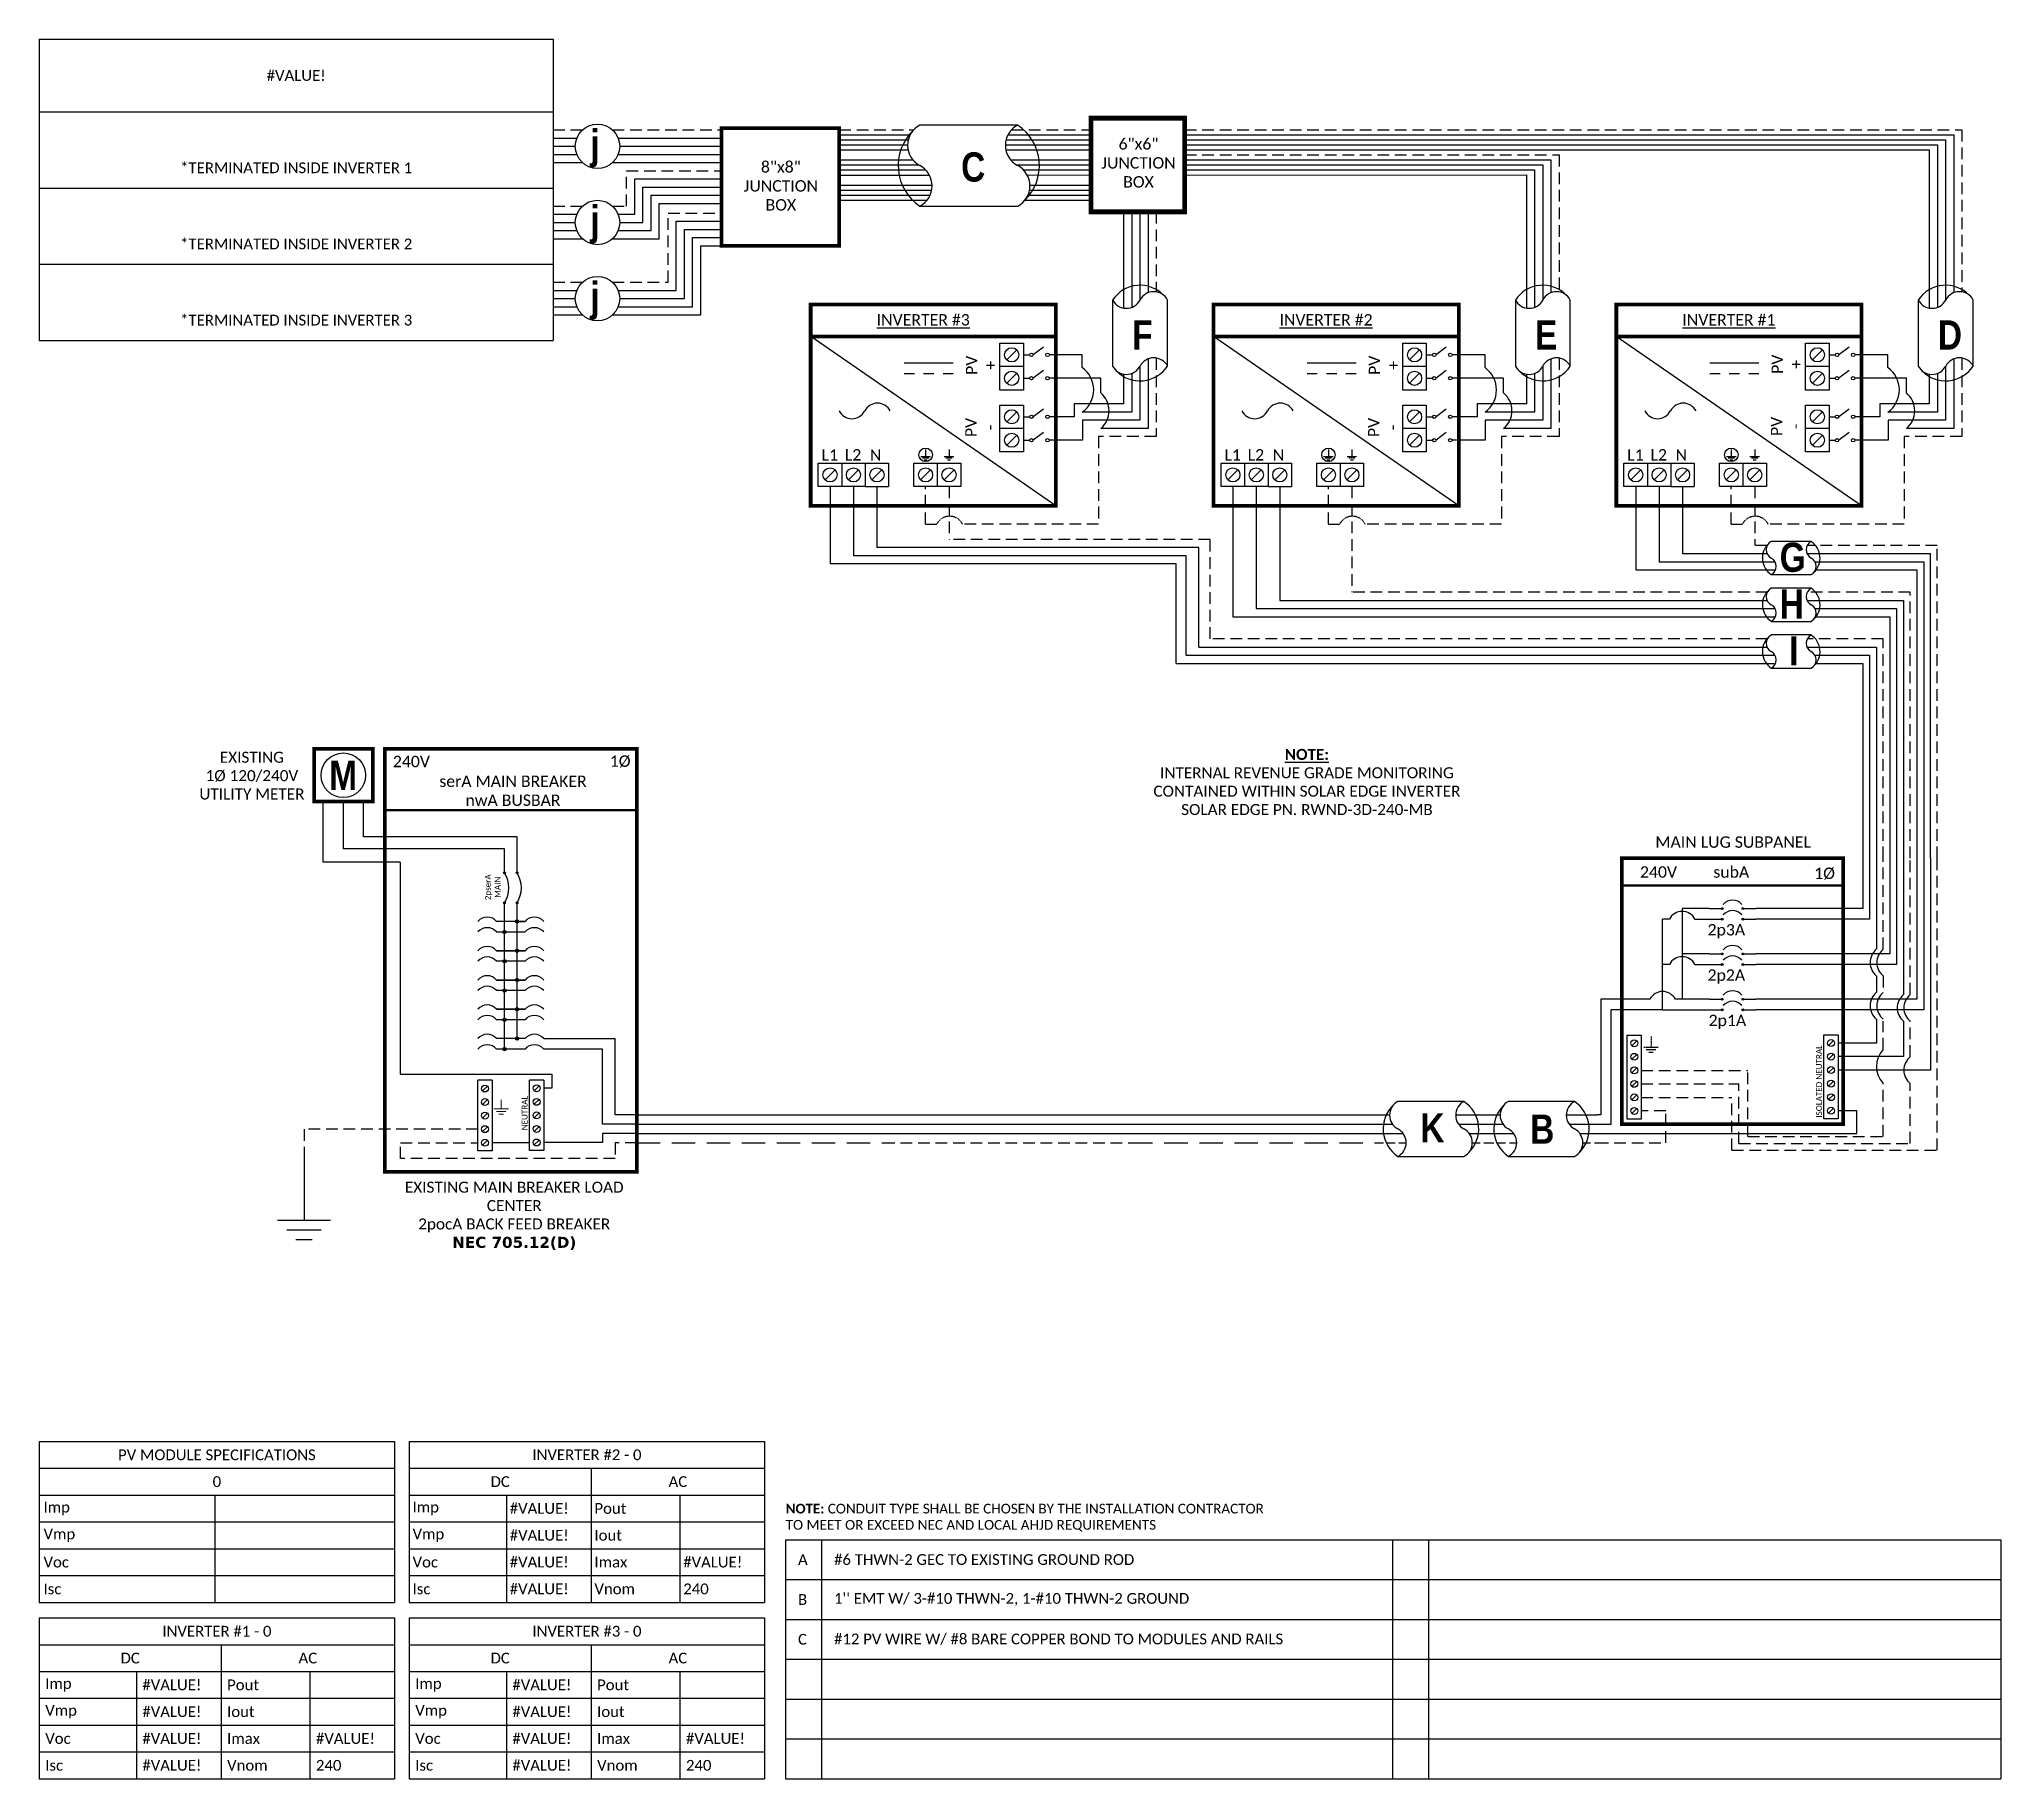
# Model space of a CAD drawing. Header units: feet. Extents: x 9792 to 10423, y 20861 to 21420.
import ezdxf

# ---------------------------------------------------------------- set-up
doc = ezdxf.new("R2010")
doc.units = ezdxf.units.FT
doc.header["$MEASUREMENT"] = 0
doc.linetypes.add('DASHED', pattern=[0.75, 0.5, -0.25])
doc.linetypes.add('HIDDEN', pattern=[0.375, 0.25, -0.125])
for name, color, linetype in [('ONE LINE BLOCKS', 7, 'Continuous'), ('TABLES', 7, 'Continuous'), ('TEXT', 7, 'Continuous'), ('Z - TITLEBLOCK TXT', 7, 'Continuous')]:
    doc.layers.add(name, color=color, linetype=linetype)
doc.styles.add('ONE LINE TXT', font='techb___.ttf')
doc.styles.get("Standard").update_dxf_attribs({"font": 'calibri.ttf'})

msp = doc.modelspace()

# ---------------------------------------------------------------- texts
at = {"color": 1, "linetype": 'Continuous'}
for s, p in [('%%UINVERTER #3', (10061.38, 21328.1)), ('%%UINVERTER #2', (10190.81, 21328.1)), ('%%UINVERTER #1', (10320.24, 21328.1))]:
    msp.add_text(s, height=3.6576, dxfattribs=at).set_placement(p)
at = {"color": 1, "linetype": 'Continuous', "char_height": 9.3833, "attachment_point": 1, "style": 'ONE LINE TXT'}
for s, insert in [('{\\W1;\\C256;j}', (9969.37, 21391.07)), ('{\\W1;\\C256;C}', (10088.51, 21383.72)), ('{\\W1;\\C256;j}', (9969.37, 21366.6)), ('{\\W1;\\C256;j}', (9969.37, 21342.13)), ('{\\W1;\\C256;F}', (10143.48, 21329.76)), ('{\\W1;\\C256;E}', (10272.91, 21329.76)), ('{\\W1;\\C256;D}', (10402.34, 21329.76)), ('{\\W1;\\C256;G}', (10351.51, 21258.34)), ('{\\W1;\\C256;H}', (10351.51, 21243.32)), ('{\\W1;\\C256;I}', (10354.54, 21228.29)), ('{\\W1;\\C256;K}', (10236.08, 21075.01)), ('{\\W1;\\C256;B}', (10271.34, 21074.6))]:
    msp.add_mtext_dynamic_manual_height_columns(s, width=0.1385, gutter_width=2.13, heights=[0], dxfattribs=dict(at, insert=insert))
at = {"color": 1, "char_height": 3.658, "attachment_point": 5, "rotation": 90}
for s, width, insert in [('PV +', 2.8378, (10094.91, 21315.32)), ('PV +', 2.8378, (10224.35, 21315.32)), ('PV +', 2.8378, (10353.78, 21315.66)), ('PV -', 2.8013, (10094.69, 21295.34)), ('PV -', 2.8013, (10224.12, 21295.34)), ('PV -', 2.8013, (10353.55, 21295.68))]:
    msp.add_mtext_dynamic_manual_height_columns(s, width=width, gutter_width=0.75, heights=[0], dxfattribs=dict(at, insert=insert))
at = {"color": 1, "attachment_point": 5}
for s, insert, char_height in [('L1', (10046.33, 21286.53), 3.658), ('L2', (10053.79, 21286.56), 3.658), ('N', (10061.04, 21286.5), 3.66), ('L1', (10175.76, 21286.53), 3.658), ('L2', (10183.23, 21286.56), 3.658), ('N', (10190.48, 21286.5), 3.66), ('L1', (10305.19, 21286.53), 3.658), ('L2', (10312.66, 21286.56), 3.658), ('N', (10319.91, 21286.5), 3.66)]:
    msp.add_mtext_dynamic_manual_height_columns(s, width=0.1481, gutter_width=0.75, heights=[0], dxfattribs=dict(at, insert=insert, char_height=char_height))
at = {"color": 10, "insert": (10032.13, 20949.56), "char_height": 3.10896, "attachment_point": 1}
msp.add_mtext_dynamic_manual_height_columns('\\A1;{\\fCalibri|b1|i0|c0|p34;NOTE:} {\\A0;\\H1.0052x;CONDUIT TYPE SHALL BE CHOSEN BY THE INSTALLATION CONTRACTOR\\PTO MEET OR EXCEED NEC AND LOCAL AHJD REQUIREMENTS}', width=164.3528, gutter_width=0, heights=[9.89], dxfattribs=at)

# ---------------------------------------------------------------- blocks, each defined once
blk = doc.blocks.new('3inverterSub')
at = {"layer": 'ONE LINE BLOCKS', "linetype": 'Continuous'}
h = blk.add_hatch(color=1, dxfattribs=at)
h.dxf.hatch_style = 1
edge = h.paths.add_edge_path()
edge.add_arc((40.28, 75.29), 0.291, 0, 360)
h = blk.add_hatch(color=1, dxfattribs=at)
h.dxf.hatch_style = 1
edge = h.paths.add_edge_path()
edge.add_arc((40.28, 71.91), 0.291, 0, 360)
h = blk.add_hatch(color=1, dxfattribs=at)
h.dxf.hatch_style = 1
edge = h.paths.add_edge_path()
edge.add_arc((46.96, 75.29), 0.291, 0, 360)
h = blk.add_hatch(color=1, dxfattribs=at)
h.dxf.hatch_style = 1
edge = h.paths.add_edge_path()
edge.add_arc((46.96, 71.91), 0.291, 0, 360)
h = blk.add_hatch(color=1, dxfattribs=at)
h.dxf.hatch_style = 1
edge = h.paths.add_edge_path()
edge.add_arc((40.28, 60.73), 0.291, 0, 360)
h = blk.add_hatch(color=1, dxfattribs=at)
h.dxf.hatch_style = 1
edge = h.paths.add_edge_path()
edge.add_arc((40.28, 57.35), 0.291, 0, 360)
h = blk.add_hatch(color=1, dxfattribs=at)
h.dxf.hatch_style = 1
edge = h.paths.add_edge_path()
edge.add_arc((46.96, 60.73), 0.291, 0, 360)
h = blk.add_hatch(color=1, dxfattribs=at)
h.dxf.hatch_style = 1
edge = h.paths.add_edge_path()
edge.add_arc((46.96, 57.35), 0.291, 0, 360)
h = blk.add_hatch(color=1, dxfattribs=at)
h.dxf.hatch_style = 1
edge = h.paths.add_edge_path()
edge.add_arc((40.28, 46.17), 0.291, 0, 360)
h = blk.add_hatch(color=1, dxfattribs=at)
h.dxf.hatch_style = 1
edge = h.paths.add_edge_path()
edge.add_arc((46.96, 46.17), 0.291, 0, 360)
h = blk.add_hatch(color=1, dxfattribs=at)
h.dxf.hatch_style = 1
edge = h.paths.add_edge_path()
edge.add_arc((40.28, 42.79), 0.291, 0, 360)
h = blk.add_hatch(color=1, dxfattribs=at)
h.dxf.hatch_style = 1
edge = h.paths.add_edge_path()
edge.add_arc((46.96, 42.79), 0.291, 0, 360)
at = {"color": 7, "linetype": 'Continuous'}
for p, q in [((85.47, 91.47), (85.47, 75.29)), ((94.17, 91.47), (94.17, 60.73)), ((102.87, 91.47), (102.87, 46.17)), ((36.09, 75.29), (27.43, 75.29)), ((27.43, 75.29), (27.43, 60.73)), ((85.47, 75.29), (51.15, 75.29)), ((36.09, 60.73), (27.43, 60.73)), ((27.43, 60.73), (27.43, 46.17)), ((94.17, 60.73), (51.15, 60.73)), ((17.02, 46.17), (1.34, 46.17)), ((1.34, 46.17), (1.34, 9)), ((36.09, 46.17), (25.26, 46.17)), ((102.87, 46.17), (51.15, 46.17)), ((1.34, 9), (0, 9))]:
    blk.add_line(p, q, dxfattribs=at)
at = {"color": 10, "linetype": 'Continuous'}
for p, q in [((87.65, 91.47), (87.65, 71.91)), ((96.35, 91.47), (96.35, 57.35)), ((105.05, 91.47), (105.05, 42.79)), ((21.14, 57.35), (21.14, 71.91)), ((23.31, 71.91), (21.14, 71.91)), ((31.55, 71.91), (36.09, 71.91)), ((87.65, 71.91), (51.15, 71.91)), ((21.14, 42.79), (21.14, 57.35)), ((23.31, 57.35), (21.14, 57.35)), ((31.55, 57.35), (36.09, 57.35)), ((96.35, 57.35), (51.15, 57.35)), ((21.14, 42.79), (4.63, 42.79)), ((4.63, 6), (4.63, 42.79)), ((21.14, 42.79), (36.09, 42.79)), ((105.05, 42.79), (51.15, 42.79)), ((0, 6), (4.63, 6))]:
    blk.add_line(p, q, dxfattribs=at)
at = {"color": 253, "linetype": 'Continuous'}
for p, q in [((89.82, 91.47), (89.82, 62.22)), ((98.52, 91.47), (98.52, 47.66)), ((107.23, 91.47), (107.23, 23.41)), ((89.82, 53.66), (89.82, 48.33)), ((89.82, 39.78), (89.82, 32.11)), ((98.52, 39.1), (98.52, 27.76)), ((89.82, 32.11), (77.54, 32.11)), ((98.52, 27.76), (77.54, 27.76)), ((107.23, 23.41), (77.54, 23.41)), ((83.55, 10.36), (77.54, 10.36)), ((83.55, 3), (83.55, 10.36)), ((0, 3), (83.55, 3))]:
    blk.add_line(p, q, dxfattribs=at)
at = {"color": 10, "linetype": 'Continuous'}
for centre in [(27.43, 69.75), (27.43, 55.19)]:
    blk.add_arc(centre, 4.65, 27.66392, 152.33608, dxfattribs=at)
at = {"color": 253, "linetype": 'Continuous'}
for centre in [(93.4, 57.94), (93.4, 44.05), (102.1, 43.38)]:
    blk.add_arc(centre, 5.58, 129.92155, 230.07845, dxfattribs=at)
at = {"color": 7, "linetype": 'Continuous'}
blk.add_arc((21.14, 44.01), 4.65, 27.66392, 152.33608, dxfattribs=at)
at = {"layer": 'ONE LINE BLOCKS', "lineweight": 50}
blk.add_line((8.04, 82.77), (79.2, 82.77), dxfattribs=at)
at = {"layer": 'ONE LINE BLOCKS', "lineweight": 50, "const_width": 1.19}
blk.add_lwpolyline([(8.04, 6.01), (8.04, 91.47), (79.2, 91.47), (79.2, 6.01)], close=True, dxfattribs=at)
at = {"layer": 'TEXT', "color": 92, "linetype": 'HIDDEN', "ltscale": 15}
for p, q in [((92, 62.22), (92, 91.47)), ((100.7, 47.66), (100.7, 91.47)), ((109.4, -2.31), (109.4, 91.47)), ((92, 53.66), (92, 48.33)), ((92, 30.01), (92, 39.1)), ((100.7, 27.68), (100.7, 39.1)), ((14.31, 23.34), (48.52, 23.34)), ((14.31, 18.99), (45.6, 18.99)), ((45.6, -0.12), (45.6, 18.99)), ((48.52, 2.06), (48.52, 23.34)), ((92, 2.06), (92, 19.13)), ((100.7, -0.12), (100.7, 19.13)), ((14.31, 14.64), (43.39, 14.64)), ((43.39, -2.31), (43.39, 14.64)), ((22.14, 10.28), (14.31, 10.28)), ((22.14, 0), (22.14, 10.28)), ((0, 0), (22.14, 0)), ((48.52, 2.06), (92, 2.06)), ((43.39, -2.31), (109.4, -2.31)), ((45.6, -0.12), (100.7, -0.12))]:
    blk.add_line(p, q, dxfattribs=at)
at = {"layer": 'TEXT', "color": 92, "linetype": 'HIDDEN', "flags": 128}
for points in [[(17.42, 34.26), (17.42, 30.76)], [(15.08, 30.76), (19.76, 30.76)], [(18.95, 29.89), (15.89, 29.89)], [(18.13, 29.02), (16.7, 29.02)]]:
    blk.add_lwpolyline(points, dxfattribs=at)
at = {"layer": 'TEXT', "color": 92, "linetype": 'Continuous', "ltscale": 4}
for centre, radius, start, end in [((95.47, 57.94), 5.51, 129.05896, 230.94104), ((95.47, 44.05), 5.51, 129.05896, 230.94104), ((104.17, 43.38), 5.51, 129.05896, 230.94104), ((97.91, 24.57), 8.03, 137.37784, 222.62216), ((104.17, 23.41), 5.51, 129.05896, 230.94104)]:
    blk.add_arc(centre, radius, start, end, dxfattribs=at)
at = {"layer": 'Z - TITLEBLOCK TXT', "color": 1, "linetype": 'Continuous'}
for p, q in [((9.77, 7.69), (9.77, 34.63)), ((9.77, 34.63), (14.31, 34.63)), ((14.31, 34.63), (14.31, 7.69)), ((73, 7.76), (73, 34.71)), ((73, 34.71), (77.54, 34.71)), ((77.54, 34.71), (77.54, 7.76)), ((14.31, 7.69), (9.77, 7.69)), ((77.54, 7.76), (73, 7.76))]:
    blk.add_line(p, q, dxfattribs=at)
at = {"layer": 'Z - TITLEBLOCK TXT', "color": 4, "linetype": 'Continuous'}
for p, q in [((12.83, 32.82), (11.25, 31.25)), ((76.06, 32.9), (74.49, 31.32)), ((12.83, 28.47), (11.25, 26.9)), ((76.06, 28.54), (74.49, 26.97)), ((12.83, 24.12), (11.25, 22.55)), ((12.83, 19.77), (11.25, 18.2)), ((76.06, 24.19), (74.49, 22.62)), ((76.06, 19.84), (74.49, 18.27)), ((12.83, 15.42), (11.25, 13.85)), ((76.06, 15.49), (74.49, 13.92)), ((12.83, 11.07), (11.25, 9.5)), ((76.06, 11.14), (74.49, 9.57))]:
    blk.add_line(p, q, dxfattribs=at)
at = {"layer": 'Z - TITLEBLOCK TXT', "color": 1, "linetype": 'Continuous', "flags": 128}
for points in [[(36.09, 75.29), (40.28, 75.29)], [(36.09, 75.29), (40.28, 75.29)], [(36.09, 71.91), (40.28, 71.91)], [(36.09, 71.91), (40.28, 71.91)], [(46.96, 75.29), (51.15, 75.29)], [(46.96, 71.91), (51.15, 71.91)], [(36.09, 60.73), (40.28, 60.73)], [(36.09, 60.73), (40.28, 60.73)], [(36.09, 57.35), (40.28, 57.35)], [(36.09, 57.35), (40.28, 57.35)], [(46.96, 60.73), (51.15, 60.73)], [(46.96, 57.35), (51.15, 57.35)], [(36.09, 46.17), (40.28, 46.17)], [(36.09, 46.17), (40.28, 46.17)], [(46.96, 46.17), (51.15, 46.17)], [(36.09, 42.79), (40.28, 42.79)], [(36.09, 42.79), (40.28, 42.79)], [(46.96, 42.79), (51.15, 42.79)]]:
    blk.add_lwpolyline(points, dxfattribs=at)
at = {"layer": 'Z - TITLEBLOCK TXT', "color": 1, "linetype": 'Continuous'}
for centre in [(40.28, 75.29), (40.28, 71.91), (46.96, 75.29), (46.96, 71.91), (40.28, 60.73), (40.28, 57.35), (46.96, 60.73), (46.96, 57.35), (40.28, 46.17), (46.96, 46.17), (40.28, 42.79), (46.96, 42.79)]:
    blk.add_circle(centre, 0.291, dxfattribs=at)
at = {"layer": 'Z - TITLEBLOCK TXT', "color": 4, "linetype": 'Continuous'}
for centre in [(12.04, 32.04), (75.27, 32.11), (12.04, 27.69), (75.27, 27.76), (12.04, 23.34), (12.04, 18.99), (75.27, 23.41), (75.27, 19.06), (12.04, 14.64), (75.27, 14.71), (12.04, 10.28), (75.27, 10.36)]:
    blk.add_circle(centre, 1.11, dxfattribs=at)
at = {"layer": 'Z - TITLEBLOCK TXT', "color": 1, "linetype": 'Continuous'}
for centre in [(43.62, 74.09), (43.62, 70.71), (43.62, 59.53), (43.62, 56.15), (43.62, 44.97), (43.62, 41.59)]:
    blk.add_arc(centre, 3.93, 40.3392, 139.6608, dxfattribs=at)
at = {"layer": 'TABLES', "color": 1, "linetype": 'Continuous'}
for s, p in [('2p3A', (35.59, 66.67)), ('2p2A', (35.59, 52.11)), ('2p1A', (35.93, 37.55))]:
    blk.add_text(s, height=3.658, dxfattribs=at).set_placement(p)
at = {"layer": 'TABLES', "color": 4, "linetype": 'Continuous'}
blk.add_text('ISOLATED NEUTRAL', height=1.8743, rotation=90, dxfattribs=at).set_placement((72.35, 8.12))
at = {"layer": 'TEXT', "color": 1, "attachment_point": 5}
for s, width, gutter_width, insert, char_height in [('MAIN LUG SUBPANEL ', 62.3984, 7.17, (43.82, 96.65), 3.6576), ('240V', 0.1481, 0.75, (19.83, 87.03), 3.658), ('subA', 0.1481, 0.75, (43.21, 87.03), 3.658), ('1Ø', 0.1481, 0.75, (73.19, 86.51), 3.658)]:
    blk.add_mtext_dynamic_manual_height_columns(s, width=width, gutter_width=gutter_width, heights=[0], dxfattribs=dict(at, insert=insert, char_height=char_height))
blk = doc.blocks.new('*U17')
at = {"color": 7, "linetype": 'Continuous'}
for p, q in [((-7.14, 13.31), (-28.39, 13.31)), ((-28.39, -4.31), (-7.14, -4.31))]:
    blk.add_line(p, q, dxfattribs=at)
at = {"color": 7}
for p, q in [((-35.53, 9), (-31.05, 9)), ((-9.81, 9), (0, 9))]:
    blk.add_line(p, q, dxfattribs=at)
at = {"color": 10}
for p, q in [((-35.53, 6), (-30.11, 6)), ((-8.87, 6), (0, 6))]:
    blk.add_line(p, q, dxfattribs=at)
at = {"color": 253}
for p, q in [((-35.53, 3), (-26.66, 3)), ((-5.41, 3), (0, 3))]:
    blk.add_line(p, q, dxfattribs=at)
at = {"color": 92, "linetype": 'HIDDEN', "ltscale": 10}
for p, q in [((-4.48, 0), (0, 0)), ((-35.53, 0), (-25.72, 0))]:
    blk.add_line(p, q, dxfattribs=at)
at = {"linetype": 'Continuous'}
for centre, start, end in [((-26.08, 8.91), 117.66392, 242.33608), ((-4.83, 8.91), 117.66392, 242.33608), ((-30.7, 0.09), 297.66392, 62.33608), ((-9.45, 0.09), 297.66392, 62.33608)]:
    blk.add_arc(centre, 4.98, start, end, dxfattribs=at)
at = {"color": 7, "linetype": 'Continuous'}
for centre, start, end in [((-12.99, 4.5), 313.97324, 56.42648), ((-22.54, 4.5), 133.97324, 236.42648)]:
    blk.add_arc(centre, 10.58, start, end, dxfattribs=at)
blk = doc.blocks.new('*U26')
at = {"color": 7}
blk.add_line((-79.14, 9), (0, 9), dxfattribs=at)
at = {"color": 10}
blk.add_line((-79.14, 6), (0, 6), dxfattribs=at)
at = {"color": 253}
blk.add_line((-79.14, 3), (0, 3), dxfattribs=at)
at = {"color": 92, "linetype": 'DASHED', "ltscale": 15}
blk.add_line((-79.14, 0), (0, 0), dxfattribs=at)
blk = doc.blocks.new('breakerPanel')
at = {"linetype": 'Continuous'}
h = blk.add_hatch(color=1, dxfattribs=at)
h.dxf.hatch_style = 1
edge = h.paths.add_edge_path()
edge.add_arc((-42.47, 86.8), 0.291, 0, 360)
h = blk.add_hatch(color=1, dxfattribs=at)
h.dxf.hatch_style = 1
edge = h.paths.add_edge_path()
edge.add_arc((-38.44, 86.8), 0.291, 0, 360)
h = blk.add_hatch(color=1, dxfattribs=at)
h.dxf.hatch_style = 1
edge = h.paths.add_edge_path()
edge.add_arc((-42.47, 77.16), 0.291, 0, 360)
h = blk.add_hatch(color=1, dxfattribs=at)
h.dxf.hatch_style = 1
edge = h.paths.add_edge_path()
edge.add_arc((-38.44, 77.16), 0.291, 0, 360)
h = blk.add_hatch(color=1, dxfattribs=at)
h.dxf.hatch_style = 1
edge = h.paths.add_edge_path()
edge.add_arc((-38.44, 71.16), 0.528, 0, 360)
h = blk.add_hatch(color=1, dxfattribs=at)
h.dxf.hatch_style = 1
edge = h.paths.add_edge_path()
edge.add_arc((-42.47, 67.78), 0.528, 0, 360)
h = blk.add_hatch(color=1, dxfattribs=at)
h.dxf.hatch_style = 1
edge = h.paths.add_edge_path()
edge.add_arc((-42.47, 58.38), 0.528, 0, 360)
h = blk.add_hatch(color=1, dxfattribs=at)
h.dxf.hatch_style = 1
edge = h.paths.add_edge_path()
edge.add_arc((-38.44, 61.76), 0.528, 0, 360)
h = blk.add_hatch(color=1, dxfattribs=at)
h.dxf.hatch_style = 1
edge = h.paths.add_edge_path()
edge.add_arc((-38.44, 52.36), 0.528, 0, 360)
h = blk.add_hatch(color=1, dxfattribs=at)
h.dxf.hatch_style = 1
edge = h.paths.add_edge_path()
edge.add_arc((-42.47, 48.98), 0.528, 0, 360)
h = blk.add_hatch(color=1, dxfattribs=at)
h.dxf.hatch_style = 1
edge = h.paths.add_edge_path()
edge.add_arc((-42.47, 39.58), 0.528, 0, 360)
h = blk.add_hatch(color=1, dxfattribs=at)
h.dxf.hatch_style = 1
edge = h.paths.add_edge_path()
edge.add_arc((-38.44, 42.95), 0.528, 0, 360)
h = blk.add_hatch(color=1, dxfattribs=at)
h.dxf.hatch_style = 1
edge = h.paths.add_edge_path()
edge.add_arc((-38.44, 33.55), 0.528, 0, 360)
h = blk.add_hatch(color=1, dxfattribs=at)
h.dxf.hatch_style = 1
edge = h.paths.add_edge_path()
edge.add_arc((-42.47, 30.17), 0.528, 0, 360)
at = {"color": 155, "true_color": 0x647190}
blk.add_line((-80.92, 126.59), (0, 126.59), dxfattribs=at)
at = {"color": 253, "linetype": 'Continuous'}
for p, q in [((-100.73, 90.2), (-100.73, 109.7)), ((-76.04, 90.2), (-100.73, 90.2)), ((-76.04, 90.2), (-76.04, 22.16)), ((-76.04, 22.16), (-27.25, 22.16)), ((-27.25, 22.16), (-27.25, 17.57)), ((-27.25, 17.57), (-29.89, 17.57)), ((-11.01, 0.16), (-29.89, 0.16)), ((0, 3), (-11.01, 3)), ((-11.01, 3), (-11.01, 0.16))]:
    blk.add_line(p, q, dxfattribs=at)
at = {"color": 10, "linetype": 'Continuous'}
for p, q in [((-94.24, 94.51), (-94.24, 109.7)), ((-42.47, 94.51), (-94.24, 94.51)), ((-42.47, 87.09), (-42.47, 94.51)), ((-42.47, 30.17), (-42.47, 76.87)), ((-35.88, 67.78), (-45.04, 67.78)), ((-35.88, 58.38), (-45.04, 58.38)), ((-35.88, 48.98), (-45.04, 48.98)), ((-35.88, 39.58), (-45.04, 39.58)), ((-35.88, 30.17), (-45.04, 30.17)), ((-10.98, 30.17), (-29.89, 30.17)), ((-10.98, 6), (-10.98, 30.17)), ((0, 6), (-10.98, 6))]:
    blk.add_line(p, q, dxfattribs=at)
at = {"color": 7, "linetype": 'Continuous'}
for p, q in [((-87.75, 98.34), (-87.75, 109.7)), ((-38.44, 98.34), (-87.75, 98.34)), ((-38.44, 87.09), (-38.44, 98.34)), ((-38.44, 61.76), (-38.44, 76.87)), ((-35.88, 71.16), (-45.04, 71.16)), ((-38.44, 71.16), (-35.88, 71.16)), ((-45.04, 61.76), (-35.88, 61.76)), ((-35.88, 61.76), (-45.04, 61.76)), ((-38.44, 52.36), (-38.44, 61.76)), ((-45.04, 52.36), (-35.88, 52.36)), ((-35.88, 52.36), (-45.04, 52.36)), ((-38.44, 42.95), (-38.44, 52.36)), ((-45.04, 42.95), (-35.88, 42.95)), ((-35.88, 42.95), (-45.04, 42.95)), ((-38.44, 33.55), (-38.44, 42.95)), ((-35.88, 33.55), (-45.04, 33.55)), ((-6.96, 9), (-6.96, 33.55))]:
    blk.add_line(p, q, dxfattribs=at)
at = {"lineweight": 50}
blk.add_line((-80.92, 106.95), (0, 106.95), dxfattribs=at)
at = {"color": 7}
for p, q in [((-29.89, 33.55), (-6.96, 33.55)), ((0, 9), (-6.96, 9))]:
    blk.add_line(p, q, dxfattribs=at)
at = {"color": 1, "linetype": 'Continuous'}
for p, q in [((-51.03, -2.51), (-51.03, 20.23)), ((-46.49, 20.23), (-51.03, 20.23)), ((-46.49, 20.23), (-46.49, -2.51)), ((-34.43, -2.43), (-34.43, 20.16)), ((-29.89, 20.16), (-34.43, 20.16)), ((-29.89, 20.16), (-29.89, -2.43)), ((-46.49, -2.51), (-51.03, -2.51)), ((-29.89, -2.43), (-34.43, -2.43))]:
    blk.add_line(p, q, dxfattribs=at)
at = {"color": 4, "linetype": 'Continuous'}
for p, q in [((-47.97, 18.28), (-49.55, 16.71)), ((-47.97, 13.93), (-49.55, 12.36)), ((-31.37, 18.35), (-32.94, 16.78)), ((-31.37, 14), (-32.94, 12.43)), ((-47.97, 9.58), (-49.55, 8.01)), ((-31.37, 9.65), (-32.94, 8.08)), ((-47.97, 5.23), (-49.55, 3.66)), ((-47.97, 0.88), (-49.55, -0.69)), ((-31.37, 5.3), (-32.94, 3.73)), ((-31.37, 0.95), (-32.94, -0.62))]:
    blk.add_line(p, q, dxfattribs=at)
at = {"color": 92, "linetype": 'HIDDEN', "ltscale": 15}
for p, q in [((-51.03, 4.44), (-106.89, 4.44)), ((-106.89, 4.44), (-106.89, -4.87)), ((-75.84, -4.96), (-75.84, 0.09)), ((-75.84, 0.09), (-51.03, 0.09)), ((0, 0), (-6.96, 0)), ((-6.96, -4.96), (-75.84, -4.96)), ((-6.96, 0), (-6.96, -4.96))]:
    blk.add_line(p, q, dxfattribs=at)
at = {"color": 92, "linetype": 'Continuous', "ltscale": 15}
blk.add_line((-34.43, 0.09), (-46.49, 0.09), dxfattribs=at)
at = {"color": 92, "ltscale": 15}
blk.add_line((-106.89, -4.87), (-106.89, -24.84), dxfattribs=at)
at = {"lineweight": 50, "const_width": 1.19}
for points in [[(-103.67, 109.7), (-103.67, 126.59), (-84.82, 126.59), (-84.82, 109.7)], [(-80.92, -9.3), (-80.92, 126.59), (0, 126.59), (0, -9.3)]]:
    blk.add_lwpolyline(points, close=True, dxfattribs=at)
at = {"color": 92, "linetype": 'Continuous', "lineweight": 5, "ltscale": 0.05, "flags": 128}
for points in [[(-43.54, 13.81), (-43.54, 10.97)], [(-45.88, 10.97), (-41.2, 10.97)], [(-42.01, 10.1), (-45.07, 10.1)], [(-42.82, 9.23), (-44.25, 9.23)]]:
    blk.add_lwpolyline(points, dxfattribs=at)
at = {"color": 92, "linetype": 'Continuous', "ltscale": 4, "flags": 128}
for points in [[(-115.37, -24.84), (-98.41, -24.84)], [(-101.35, -27.98), (-112.43, -27.98)], [(-104.29, -31.12), (-109.49, -31.12)]]:
    blk.add_lwpolyline(points, dxfattribs=at)
at = {"linetype": 'Continuous'}
blk.add_circle((-94.24, 118.15), 7.15, dxfattribs=at)
at = {"color": 1, "linetype": 'Continuous'}
for centre, radius in [((-42.47, 86.8), 0.291), ((-38.44, 86.8), 0.291), ((-42.47, 77.16), 0.291), ((-38.44, 77.16), 0.291), ((-38.44, 71.16), 0.528), ((-42.47, 67.78), 0.528), ((-42.47, 58.38), 0.528), ((-38.44, 61.76), 0.528), ((-38.44, 52.36), 0.528), ((-42.47, 48.98), 0.528), ((-42.47, 39.58), 0.528), ((-38.44, 42.95), 0.528), ((-38.44, 33.55), 0.528), ((-42.47, 30.17), 0.528)]:
    blk.add_circle(centre, radius, dxfattribs=at)
at = {"color": 4, "linetype": 'Continuous'}
for centre in [(-48.76, 17.49), (-48.76, 13.14), (-32.16, 17.57), (-32.16, 13.21), (-48.76, 8.79), (-32.16, 8.86), (-48.76, 4.44), (-48.76, 0.09), (-32.16, 4.51), (-32.16, 0.16)]:
    blk.add_circle(centre, 1.11, dxfattribs=at)
at = {"color": 1, "linetype": 'Continuous'}
for centre, radius, start, end in [((-50.14, 81.98), 9.06, 327.87082, 32.12918), ((-46.11, 81.98), 9.06, 327.87082, 32.12918), ((-48.03, 68.62), 3.93, 40.3392, 139.6608), ((-32.88, 68.62), 3.93, 40.3392, 139.6608), ((-48.03, 65.24), 3.93, 40.3392, 139.6608), ((-48.03, 59.21), 3.93, 40.3392, 139.6608), ((-32.88, 65.24), 3.93, 40.3392, 139.6608), ((-32.88, 59.21), 3.93, 40.3392, 139.6608), ((-48.03, 55.84), 3.93, 40.3392, 139.6608), ((-32.88, 55.84), 3.93, 40.3392, 139.6608), ((-48.03, 49.81), 3.93, 40.3392, 139.6608), ((-32.88, 49.81), 3.93, 40.3392, 139.6608), ((-48.03, 46.43), 3.93, 40.3392, 139.6608), ((-48.03, 40.41), 3.93, 40.3392, 139.6608), ((-32.88, 46.43), 3.93, 40.3392, 139.6608), ((-32.88, 40.41), 3.93, 40.3392, 139.6608), ((-48.03, 37.03), 3.93, 40.3392, 139.6608), ((-32.88, 37.03), 3.93, 40.3392, 139.6608), ((-48.03, 31.01), 3.93, 40.3392, 139.6608), ((-48.03, 27.63), 3.93, 40.3392, 139.6608), ((-32.88, 31.01), 3.93, 40.3392, 139.6608), ((-32.88, 27.63), 3.93, 40.3392, 139.6608)]:
    blk.add_arc(centre, radius, start, end, dxfattribs=at)
at = {"color": 253, "linetype": 'Continuous', "style": 'ONE LINE TXT'}
blk.add_text('M', height=9.38, dxfattribs=at).set_placement((-98.8, 113.43))
at = {"color": 4, "linetype": 'Continuous'}
blk.add_text('NEUTRAL', height=1.874, rotation=90, dxfattribs=at).set_placement((-35.08, 4.08))
at = {"color": 1, "attachment_point": 5}
for s, width, gutter_width, heights, insert, char_height in [('EXISTING\\P1Ø 120/240V UTILITY METER', 37.8067, 7.17, [0], (-123.64, 118), 3.5433), ('240V', 0.1481, 0.75, [0], (-72.39, 122.54), 3.658), ('1Ø', 0.1481, 0.75, [0], (-5.31, 122.54), 3.658), ('serA MAIN BREAKER\\PnwA BUSBAR', 72.4998, 0.75, [0], (-39.75, 113.14), 3.6576), ('EXISTING MAIN BREAKER LOAD CENTER\\P2pocA BACK FEED BREAKER \\P{\\fVerdana|b1|i0|c0|p34;NEC 705.12(D)}', 79.2627, 97.94, [154.49], (-39.35, -23.38), 3.5433)]:
    blk.add_mtext_dynamic_manual_height_columns(s, width=width, gutter_width=gutter_width, heights=heights, dxfattribs=dict(at, insert=insert, char_height=char_height))
at = {"color": 4, "linetype": 'Continuous', "insert": (-46.25, 82.15), "char_height": 1.874, "attachment_point": 5, "rotation": 90}
blk.add_mtext_dynamic_manual_height_columns('2pserA\\PMAIN', width=0.1481, gutter_width=0.75, heights=[0], dxfattribs=at)
blk = doc.blocks.new('*U28')
at = {"color": 7}
blk.add_blockref('breakerPanel', (0, 0), dxfattribs=at)
blk = doc.blocks.new('*U24')
at = {"color": 7}
blk.add_line((-79.14, 9), (0, 9), dxfattribs=at)
at = {"color": 10}
blk.add_line((-79.14, 6), (0, 6), dxfattribs=at)
at = {"color": 253}
blk.add_line((-79.14, 3), (0, 3), dxfattribs=at)
at = {"color": 92, "linetype": 'HIDDEN', "ltscale": 15}
blk.add_line((-79.14, 0), (0, 0), dxfattribs=at)
blk = doc.blocks.new('*T19')
at = {"color": 0, "lineweight": -2, "transparency": 16777216}
for p, q in [((0, 0), (114.19, 0)), ((0, 0), (0, -51.7)), ((114.19, 0), (114.19, -51.7)), ((0, -8.62), (114.19, -8.62)), ((58.43, -8.62), (58.43, -51.7)), ((0, -17.23), (114.19, -17.23)), ((31.22, -17.23), (31.22, -51.7)), ((86.98, -17.23), (86.98, -51.7)), ((0, -25.85), (114.19, -25.85)), ((0, -34.47), (114.19, -34.47)), ((0, -43.08), (114.19, -43.08)), ((0, -51.7), (114.19, -51.7))]:
    blk.add_line(p, q, dxfattribs=at)
at = {"color": 0, "linetype": 'Continuous', "transparency": 16777216, "char_height": 3.4544}
for s, insert, width, attachment_point in [('{\\fCalibri|b0|i0|c0;INVERTER #1 - 0', (57.09, -4.31), 110.3293, 5), ('{\\fCalibri|b0|i0|c0;DC', (29.22, -12.93), 54.5755, 5), ('{\\fCalibri|b0|i0|c0;AC', (86.31, -12.93), 51.8976, 5), ('{\\fCalibri|b0|i0|c0;Imp', (1.93, -21.54), 27.3681, 4), ('{\\fCalibri|b0|i0|c0;#VALUE!', (33.15, -21.54), 23.3513, 4), ('{\\fCalibri|b0|i0|c0;Pout', (60.36, -21.54), 24.6902, 4), ('{\\fCalibri|b0|i0|c0;', (88.91, -21.54), 23.3513, 4), ('{\\fCalibri|b0|i0|c0;Vmp', (1.93, -30.16), 27.3681, 4), ('{\\fCalibri|b0|i0|c0;#VALUE!', (33.15, -30.16), 23.3513, 4), ('{\\fCalibri|b0|i0|c0;Iout', (60.36, -30.16), 24.6902, 4), ('{\\fCalibri|b0|i0|c0;', (88.91, -30.16), 23.3513, 4), ('{\\fCalibri|b0|i0|c0;Voc', (1.93, -38.78), 27.3681, 4), ('{\\fCalibri|b0|i0|c0;#VALUE!', (33.15, -38.78), 23.3513, 4), ('{\\fCalibri|b0|i0|c0;Imax', (60.36, -38.78), 24.6902, 4), ('{\\fCalibri|b0|i0|c0;#VALUE!', (88.91, -38.78), 23.3513, 4), ('{\\fCalibri|b0|i0|c0;Isc', (1.93, -47.39), 27.3681, 4), ('{\\fCalibri|b0|i0|c0;#VALUE!', (33.15, -47.39), 23.3513, 4), ('{\\fCalibri|b0|i0|c0;Vnom', (60.36, -47.39), 24.6902, 4), ('{\\fCalibri|b0|i0|c0;240', (88.91, -47.39), 23.3513, 4)]:
    blk.add_mtext(s, dxfattribs=dict(at, insert=insert, width=width, attachment_point=attachment_point))
blk = doc.blocks.new('*T20')
at = {"color": 0, "lineweight": -2, "transparency": 16777216}
for p, q in [((0, 0), (114.19, 0)), ((0, 0), (0, -51.7)), ((114.19, 0), (114.19, -51.7)), ((0, -8.62), (114.19, -8.62)), ((58.43, -8.62), (58.43, -51.7)), ((0, -17.23), (114.19, -17.23)), ((31.22, -17.23), (31.22, -51.7)), ((86.98, -17.23), (86.98, -51.7)), ((0, -25.85), (114.19, -25.85)), ((0, -34.47), (114.19, -34.47)), ((0, -43.08), (114.19, -43.08)), ((0, -51.7), (114.19, -51.7))]:
    blk.add_line(p, q, dxfattribs=at)
at = {"color": 0, "linetype": 'Continuous', "transparency": 16777216, "char_height": 3.4544}
for s, insert, width, attachment_point in [('{\\fCalibri|b0|i0|c0;INVERTER #2 - 0', (57.09, -4.31), 112.0547, 5), ('{\\fCalibri|b0|i0|c0;DC', (29.22, -12.93), 56.3009, 5), ('{\\fCalibri|b0|i0|c0;AC', (86.31, -12.93), 53.623, 5), ('{\\fCalibri|b0|i0|c0;Imp', (1.07, -21.54), 29.0935, 4), ('{\\fCalibri|b0|i0|c0;#VALUE!', (32.29, -21.54), 25.0767, 4), ('{\\fCalibri|b0|i0|c0;Pout', (59.5, -21.54), 26.4156, 4), ('{\\fCalibri|b0|i0|c0;', (88.04, -21.54), 25.0767, 4), ('{\\fCalibri|b0|i0|c0;Vmp', (1.07, -30.16), 29.0935, 4), ('{\\fCalibri|b0|i0|c0;#VALUE!', (32.29, -30.16), 25.0767, 4), ('{\\fCalibri|b0|i0|c0;Iout', (59.5, -30.16), 26.4156, 4), ('{\\fCalibri|b0|i0|c0;', (88.04, -30.16), 25.0767, 4), ('{\\fCalibri|b0|i0|c0;Voc', (1.07, -38.78), 29.0935, 4), ('{\\fCalibri|b0|i0|c0;#VALUE!', (32.29, -38.78), 25.0767, 4), ('{\\fCalibri|b0|i0|c0;Imax', (59.5, -38.78), 26.4156, 4), ('{\\fCalibri|b0|i0|c0;#VALUE!', (88.04, -38.78), 25.0767, 4), ('{\\fCalibri|b0|i0|c0;Isc', (1.07, -47.39), 29.0935, 4), ('{\\fCalibri|b0|i0|c0;#VALUE!', (32.29, -47.39), 25.0767, 4), ('{\\fCalibri|b0|i0|c0;Vnom', (59.5, -47.39), 26.4156, 4), ('{\\fCalibri|b0|i0|c0;240', (88.04, -47.39), 25.0767, 4)]:
    blk.add_mtext(s, dxfattribs=dict(at, insert=insert, width=width, attachment_point=attachment_point))
blk = doc.blocks.new('*T21')
at = {"color": 0, "lineweight": -2, "transparency": 16777216}
for p, q in [((0, 0), (114.19, 0)), ((0, 0), (0, -51.7)), ((114.19, 0), (114.19, -51.7)), ((0, -8.62), (114.19, -8.62)), ((58.43, -8.62), (58.43, -51.7)), ((0, -17.23), (114.19, -17.23)), ((31.22, -17.23), (31.22, -51.7)), ((86.98, -17.23), (86.98, -51.7)), ((0, -25.85), (114.19, -25.85)), ((0, -34.47), (114.19, -34.47)), ((0, -43.08), (114.19, -43.08)), ((0, -51.7), (114.19, -51.7))]:
    blk.add_line(p, q, dxfattribs=at)
at = {"color": 0, "linetype": 'Continuous', "transparency": 16777216, "char_height": 3.4544}
for s, insert, width, attachment_point in [('{\\fCalibri|b0|i0|c0;INVERTER #3 - 0', (57.09, -4.31), 110.3293, 5), ('{\\fCalibri|b0|i0|c0;DC', (29.22, -12.93), 54.5755, 5), ('{\\fCalibri|b0|i0|c0;AC', (86.31, -12.93), 51.8976, 5), ('{\\fCalibri|b0|i0|c0;Imp', (1.93, -21.54), 27.3681, 4), ('{\\fCalibri|b0|i0|c0;#VALUE!', (33.15, -21.54), 23.3513, 4), ('{\\fCalibri|b0|i0|c0;Pout', (60.36, -21.54), 24.6902, 4), ('{\\fCalibri|b0|i0|c0;', (88.91, -21.54), 23.3513, 4), ('{\\fCalibri|b0|i0|c0;Vmp', (1.93, -30.16), 27.3681, 4), ('{\\fCalibri|b0|i0|c0;#VALUE!', (33.15, -30.16), 23.3513, 4), ('{\\fCalibri|b0|i0|c0;Iout', (60.36, -30.16), 24.6902, 4), ('{\\fCalibri|b0|i0|c0;', (88.91, -30.16), 23.3513, 4), ('{\\fCalibri|b0|i0|c0;Voc', (1.93, -38.78), 27.3681, 4), ('{\\fCalibri|b0|i0|c0;#VALUE!', (33.15, -38.78), 23.3513, 4), ('{\\fCalibri|b0|i0|c0;Imax', (60.36, -38.78), 24.6902, 4), ('{\\fCalibri|b0|i0|c0;#VALUE!', (88.91, -38.78), 23.3513, 4), ('{\\fCalibri|b0|i0|c0;Isc', (1.93, -47.39), 27.3681, 4), ('{\\fCalibri|b0|i0|c0;#VALUE!', (33.15, -47.39), 23.3513, 4), ('{\\fCalibri|b0|i0|c0;Vnom', (60.36, -47.39), 24.6902, 4), ('{\\fCalibri|b0|i0|c0;240', (88.91, -47.39), 23.3513, 4)]:
    blk.add_mtext(s, dxfattribs=dict(at, insert=insert, width=width, attachment_point=attachment_point))
blk = doc.blocks.new('*T22')
at = {"color": 0, "lineweight": -2, "transparency": 16777216}
for p, q in [((0, 0), (114.19, 0)), ((0, 0), (0, -51.69)), ((114.19, 0), (114.19, -51.69)), ((0, -8.62), (114.19, -8.62)), ((0, -17.23), (114.19, -17.23)), ((56.41, -17.23), (56.41, -51.69)), ((0, -25.85), (114.19, -25.85)), ((0, -34.46), (114.19, -34.46)), ((0, -43.08), (114.19, -43.08)), ((0, -51.69), (114.19, -51.69))]:
    blk.add_line(p, q, dxfattribs=at)
at = {"color": 0, "linetype": 'Continuous', "transparency": 16777216, "char_height": 3.4544}
for s, insert, width, attachment_point in [('{\\fCalibri|b0|i0|c0;PV MODULE SPECIFICATIONS', (57.09, -4.31), 111.433, 5), ('{\\fCalibri|b0|i0|c0;0', (57.09, -12.92), 111.433, 5), ('{\\fCalibri|b0|i0|c0;Imp', (1.38, -21.54), 53.6551, 4), ('{\\fCalibri|b0|i0|c0;', (57.78, -21.54), 55.0254, 4), ('{\\fCalibri|b0|i0|c0;Vmp', (1.38, -30.15), 53.6551, 4), ('{\\fCalibri|b0|i0|c0;', (57.78, -30.15), 55.0254, 4), ('{\\fCalibri|b0|i0|c0;Voc', (1.38, -38.77), 53.6551, 4), ('{\\fCalibri|b0|i0|c0;', (57.78, -38.77), 55.0254, 4), ('{\\fCalibri|b0|i0|c0;Isc', (1.38, -47.39), 53.6551, 4), ('{\\fCalibri|b0|i0|c0;', (57.78, -47.39), 55.0254, 4)]:
    blk.add_mtext(s, dxfattribs=dict(at, insert=insert, width=width, attachment_point=attachment_point))
blk = doc.blocks.new('*T18')
at = {"linetype": 'ByBlock', "lineweight": -2, "transparency": 16777216}
for p, q in [((0, 0), (390.51, 0)), ((0, 0), (0, -76.8)), ((11.58, 0), (11.58, -76.8)), ((195.1, 0), (195.1, -76.8)), ((206.68, 0), (206.68, -76.8)), ((390.51, 0), (390.51, -76.8)), ((0, -12.8), (390.51, -12.8)), ((0, -25.61), (390.51, -25.61)), ((0, -38.41), (390.51, -38.41)), ((0, -51.22), (390.51, -51.22)), ((0, -64.02), (390.51, -64.02)), ((0, -76.8), (390.51, -76.8))]:
    blk.add_line(p, q, dxfattribs=at)
at = {"color": 0, "linetype": 'Continuous', "transparency": 16777216, "char_height": 3.4544, "attachment_point": 4}
for s, insert, width in [('{\\fCalibri|b0|i0|c0;A', (4.06, -6.4), 3.4544), ('{\\fCalibri|b0|i0|c0;#6 THWN-2 GEC TO EXISTING GROUND ROD', (15.65, -6.4), 175.3856), ('{\\fCalibri|b0|i0|c0;', (199.16, -6.4), 3.4544), ('{\\fCalibri|b0|i0|c0;', (210.74, -6.4), 175.7027), ('{\\fCalibri|b0|i0|c0;B', (4.06, -19.21), 3.4544), ("{\\fCalibri|b0|i0|c0;1'' EMT W/ 3-#10 THWN-2, 1-#10 THWN-2 GROUND", (15.65, -19.21), 175.3856), ('{\\fCalibri|b0|i0|c0;', (199.16, -19.21), 3.4544), ('{\\fCalibri|b0|i0|c0;', (210.74, -19.21), 175.7027), ('{\\fCalibri|b0|i0|c0;C', (4.06, -32.01), 3.4544), ('{\\fCalibri|b0|i0|c0;#12 PV WIRE W/ #8 BARE COPPER BOND TO MODULES AND RAILS', (15.65, -32.01), 175.3856), ('{\\fCalibri|b0|i0|c0;', (199.16, -32.01), 3.4544), ('{\\fCalibri|b0|i0|c0;', (210.74, -32.01), 175.7027), ('{\\fCalibri|b0|i0|c0;', (4.06, -44.82), 3.4544), ('{\\fCalibri|b0|i0|c0;', (15.65, -44.82), 175.3856), ('{\\fCalibri|b0|i0|c0;', (199.16, -44.82), 3.4544), ('{\\fCalibri|b0|i0|c0;', (210.74, -44.82), 175.7027), ('{\\fCalibri|b0|i0|c0;', (4.06, -57.62), 3.4544), ('{\\fCalibri|b0|i0|c0;', (15.65, -57.62), 175.3856), ('{\\fCalibri|b0|i0|c0;', (199.16, -57.62), 3.4544), ('{\\fCalibri|b0|i0|c0;', (210.74, -57.62), 175.7027), ('{\\fCalibri|b0|i0|c0;', (4.06, -70.41), 3.4544), ('{\\fCalibri|b0|i0|c0;', (15.65, -70.41), 175.3856), ('{\\fCalibri|b0|i0|c0;', (199.16, -70.41), 3.4544), ('{\\fCalibri|b0|i0|c0;', (210.74, -70.41), 175.7027)]:
    blk.add_mtext(s, dxfattribs=dict(at, insert=insert, width=width))
blk = doc.blocks.new('*T23')
at = {"color": 0, "lineweight": -2, "transparency": 16777216}
for p, q in [((0, 0), (165.11, 0)), ((0, 0), (0, -96.74)), ((165.11, 0), (165.11, -96.74)), ((0, -23.32), (165.11, -23.32)), ((0, -47.8), (165.11, -47.8)), ((0, -72.27), (165.11, -72.27)), ((0, -96.74), (165.11, -96.74))]:
    blk.add_line(p, q, dxfattribs=at)
at = {"color": 0, "linetype": 'Continuous', "transparency": 16777216, "char_height": 3.4544, "width": 156.9097, "attachment_point": 5}
for s, insert in [('{\\fCalibri|b0|i0|c0;#VALUE!', (82.56, -11.66)), ('{\\fCalibri|b0|i0|c0;^J^J*TERMINATED INSIDE INVERTER 1', (82.56, -35.56)), ('{\\fCalibri|b0|i0|c0;^J^J*TERMINATED INSIDE INVERTER 2', (82.56, -60.03)), ('{\\fCalibri|b0|i0|c0;^J^J*TERMINATED INSIDE INVERTER 3', (82.56, -84.5))]:
    blk.add_mtext(s, dxfattribs=dict(at, insert=insert))
blk = doc.blocks.new('8x8box')
at = {"lineweight": 50, "const_width": 1.19}
blk.add_lwpolyline([(37.78, 0), (0, 0), (0, 37.78), (37.78, 37.78)], close=True, dxfattribs=at)
at = {"color": 1, "insert": (19.03, 19.26), "char_height": 3.6576, "attachment_point": 5}
blk.add_mtext_dynamic_manual_height_columns('8"x8"  JUNCTION BOX ', width=0.4767, gutter_width=7.17, heights=[0], dxfattribs=at)
blk = doc.blocks.new('6x6box')
at = {"lineweight": 50, "const_width": 1.53}
blk.add_lwpolyline([(30.1, 0), (0, 0), (0, 30.1), (30.1, 30.1)], close=True, dxfattribs=at)
at = {"color": 1, "insert": (15.24, 15.71), "char_height": 3.6576, "width": 0.4767, "attachment_point": 5}
blk.add_mtext('6"x6"  JUNCTION BOX  ', dxfattribs=at)
blk = doc.blocks.new('*U30')
at = {"color": 7}
blk.add_line((-79.14, 9), (0, 9), dxfattribs=at)
at = {"color": 10}
blk.add_line((-79.14, 6), (0, 6), dxfattribs=at)
at = {"color": 253}
blk.add_line((-79.14, 3), (0, 3), dxfattribs=at)
at = {"color": 92, "linetype": 'DASHED', "ltscale": 15}
blk.add_line((-79.14, 0), (0, 0), dxfattribs=at)
at = {"color": 1, "insert": (-22.08, 115.96), "char_height": 3.5433, "attachment_point": 5}
blk.add_mtext_dynamic_manual_height_columns('{\\fCalibri|b1|i0|c0|p34;\\LNOTE:\\P}INTERNAL REVENUE GRADE MONITORING\\PCONTAINED WITHIN SOLAR EDGE INVERTER\\PSOLAR EDGE PN. RWND-3D-240-MB', width=99.534, gutter_width=7.17, heights=[0], dxfattribs=at)

# ---------------------------------------------------------------- linework, layer by layer
at = {"color": 92, "linetype": 'HIDDEN', "ltscale": 15}
for p, q in [((9957.41, 21390.93), (9966.82, 21390.93)), ((9976.52, 21390.93), (10011.56, 21390.93)), ((10049.34, 21390.93), (10073.23, 21390.93)), ((10104.64, 21390.93), (10130.26, 21390.93)), ((10160.37, 21390.93), (10410.04, 21390.93)), ((10410.04, 21390.93), (10410.04, 21338.89)), ((10160.37, 21382.89), (10280.61, 21382.89)), ((10280.61, 21382.89), (10280.61, 21338.89)), ((9981.03, 21366.45), (9981.03, 21377.82)), ((9981.03, 21377.82), (10011.56, 21377.82)), ((9957.41, 21366.45), (9966.82, 21366.45)), ((9976.52, 21366.45), (9981.03, 21366.45)), ((9994.35, 21341.98), (9994.35, 21364.2)), ((9994.35, 21364.2), (10011.56, 21364.2)), ((10151.18, 21364.62), (10151.18, 21338.89)), ((9957.41, 21341.98), (9966.82, 21341.98)), ((9976.52, 21341.98), (9994.35, 21341.98)), ((10151.18, 21317.65), (10151.18, 21292.4)), ((10280.61, 21317.65), (10280.61, 21292.4)), ((10410.04, 21317.65), (10410.04, 21292.4)), ((10151.18, 21292.4), (10132.67, 21292.4)), ((10132.67, 21292.4), (10132.67, 21264.32)), ((10280.61, 21292.4), (10262.1, 21292.4)), ((10262.1, 21292.4), (10262.1, 21264.32)), ((10410.04, 21292.4), (10391.53, 21292.4)), ((10391.53, 21292.4), (10391.53, 21264.32)), ((10077.09, 21264.32), (10077.09, 21276.35)), ((10084.63, 21276.35), (10084.63, 21259.39)), ((10206.53, 21264.32), (10206.53, 21276.35)), ((10214.06, 21276.35), (10214.06, 21242.42)), ((10335.96, 21264.32), (10335.96, 21276.35)), ((10343.49, 21276.35), (10343.49, 21257.45)), ((10077.09, 21264.32), (10080.7, 21264.32)), ((10168.51, 21259.39), (10084.63, 21259.39)), ((10132.67, 21264.32), (10088.93, 21264.32)), ((10168.51, 21227.4), (10168.51, 21259.39)), ((10206.53, 21264.32), (10210.13, 21264.32)), ((10262.1, 21264.32), (10218.37, 21264.32)), ((10335.96, 21264.32), (10339.56, 21264.32)), ((10391.53, 21264.32), (10347.8, 21264.32)), ((10347.55, 21257.45), (10343.49, 21257.45)), ((10402.15, 21257.45), (10360.36, 21257.45)), ((10402.15, 21156.94), (10402.15, 21257.45)), ((10347.55, 21242.42), (10214.06, 21242.42)), ((10393.45, 21242.42), (10360.36, 21242.42)), ((10393.45, 21156.94), (10393.45, 21242.42)), ((10347.55, 21227.4), (10168.51, 21227.4)), ((10384.75, 21227.4), (10360.36, 21227.4)), ((10384.75, 21156.94), (10384.75, 21227.4))]:
    msp.add_line(p, q, dxfattribs=at)
at = {"color": 7, "linetype": 'Continuous'}
for p, q in [((10106.67, 21392.5), (10075.26, 21392.5)), ((9957.41, 21385.68), (9964.53, 21385.68)), ((9978.81, 21385.68), (10011.56, 21385.68)), ((10049.34, 21387.71), (10071.52, 21387.71)), ((10049.34, 21384.5), (10071.47, 21384.5)), ((10102.88, 21384.5), (10130.26, 21384.5)), ((10102.94, 21387.71), (10130.26, 21387.71)), ((10160.37, 21387.71), (10404.8, 21387.71)), ((10160.37, 21384.5), (10399.56, 21384.5)), ((10399.56, 21384.5), (10399.56, 21333.7)), ((10404.8, 21387.71), (10404.8, 21336.19)), ((9957.41, 21380.44), (9966.82, 21380.44)), ((9976.52, 21380.44), (10011.56, 21380.44)), ((10049.34, 21379.67), (10074.89, 21379.67)), ((10106.3, 21379.67), (10130.26, 21379.67)), ((10160.37, 21379.67), (10275.37, 21379.67)), ((10275.37, 21379.67), (10275.37, 21336.19)), ((9986.28, 21361.21), (9986.28, 21372.57)), ((9986.28, 21372.57), (10011.56, 21372.57)), ((10049.34, 21376.45), (10078.31, 21376.45)), ((10109.73, 21376.45), (10130.26, 21376.46)), ((10160.37, 21376.45), (10270.12, 21376.46)), ((10270.12, 21376.46), (10270.12, 21333.7)), ((9991.52, 21355.97), (9991.52, 21367.33)), ((9991.52, 21367.33), (10011.56, 21367.33)), ((10049.34, 21371.63), (10079.08, 21371.63)), ((10049.34, 21368.41), (10077.64, 21368.41)), ((10075.26, 21366.43), (10106.67, 21366.43)), ((10109.05, 21368.41), (10130.26, 21368.41)), ((10110.5, 21371.63), (10130.26, 21371.63)), ((9957.41, 21361.21), (9964.53, 21361.21)), ((9978.81, 21361.21), (9986.28, 21361.21)), ((10140.69, 21364.62), (10140.69, 21333.7)), ((10145.94, 21364.62), (10145.94, 21336.19)), ((9957.41, 21355.97), (9966.82, 21355.97)), ((9976.52, 21355.97), (9991.52, 21355.97)), ((9999.59, 21336.74), (9999.59, 21358.95)), ((9999.59, 21358.95), (10011.56, 21358.95)), ((10004.83, 21331.5), (10004.83, 21353.71)), ((10004.83, 21353.71), (10011.56, 21353.71)), ((9957.41, 21336.74), (9964.53, 21336.74)), ((9978.81, 21336.74), (9999.59, 21336.74)), ((10137.18, 21336.29), (10137.18, 21315.04)), ((10154.81, 21315.04), (10154.81, 21336.29)), ((10266.61, 21336.29), (10266.61, 21315.04)), ((10284.24, 21315.04), (10284.24, 21336.29)), ((10396.04, 21336.29), (10396.04, 21315.04)), ((10413.67, 21315.04), (10413.67, 21336.29)), ((9957.41, 21331.5), (9966.82, 21331.5)), ((9976.52, 21331.5), (10004.83, 21331.5)), ((10118.94, 21270.19), (10040.17, 21324.56)), ((10248.38, 21270.19), (10169.6, 21324.56)), ((10377.81, 21270.19), (10299.03, 21324.56)), ((10085.99, 21315.95), (10070.23, 21315.95)), ((10215.42, 21315.95), (10199.66, 21315.95)), ((10344.86, 21315.95), (10329.09, 21315.95)), ((10073.52, 21312.54), (10070.23, 21312.54)), ((10079.76, 21312.54), (10076.46, 21312.54)), ((10085.99, 21312.54), (10082.7, 21312.54)), ((10140.69, 21312.46), (10140.69, 21302.89)), ((10145.94, 21314.94), (10145.94, 21297.64)), ((10202.95, 21312.54), (10199.66, 21312.54)), ((10209.19, 21312.54), (10205.89, 21312.54)), ((10215.42, 21312.54), (10212.13, 21312.54)), ((10270.12, 21312.46), (10270.12, 21302.89)), ((10275.37, 21314.94), (10275.37, 21297.64)), ((10332.38, 21312.54), (10329.09, 21312.54)), ((10338.62, 21312.54), (10335.33, 21312.54)), ((10344.86, 21312.54), (10341.56, 21312.54)), ((10399.56, 21312.46), (10399.56, 21302.89)), ((10404.8, 21314.94), (10404.8, 21297.64)), ((10140.69, 21302.89), (10124.86, 21302.89)), ((10124.86, 21302.89), (10124.86, 21298.78)), ((10270.12, 21302.89), (10254.29, 21302.89)), ((10254.29, 21302.89), (10254.29, 21298.78)), ((10399.56, 21302.89), (10383.72, 21302.89)), ((10383.72, 21302.89), (10383.72, 21298.78)), ((10124.86, 21298.78), (10116.8, 21298.78)), ((10145.94, 21297.64), (10127.48, 21297.64)), ((10127.48, 21297.64), (10127.48, 21291.25)), ((10254.29, 21298.78), (10246.23, 21298.78)), ((10275.37, 21297.64), (10256.91, 21297.64)), ((10256.91, 21297.64), (10256.91, 21291.25)), ((10383.72, 21298.78), (10375.66, 21298.78)), ((10404.8, 21297.64), (10386.34, 21297.64)), ((10386.34, 21297.64), (10386.34, 21291.25)), ((10127.48, 21291.25), (10116.8, 21291.25)), ((10256.91, 21291.25), (10246.23, 21291.25)), ((10386.34, 21291.25), (10375.66, 21291.25)), ((10046.39, 21276.35), (10046.39, 21251.5)), ((10175.82, 21276.35), (10175.82, 21234.53)), ((10305.25, 21276.35), (10305.25, 21249.56)), ((10361.63, 21258.72), (10348.81, 21258.72)), ((10157.58, 21251.5), (10046.39, 21251.5)), ((10157.58, 21219.51), (10157.58, 21251.5)), ((10305.25, 21249.56), (10350.18, 21249.56)), ((10348.81, 21248.08), (10361.63, 21248.08)), ((10362.99, 21249.56), (10395.63, 21249.56)), ((10395.63, 21249.56), (10395.63, 21156.94)), ((10361.63, 21243.69), (10348.81, 21243.69)), ((10175.82, 21234.53), (10350.18, 21234.53)), ((10362.99, 21234.53), (10386.93, 21234.53)), ((10386.93, 21234.53), (10386.93, 21156.94)), ((10348.81, 21233.06), (10361.63, 21233.06)), ((10361.63, 21228.67), (10348.81, 21228.67)), ((10157.58, 21219.51), (10350.18, 21219.51)), ((10348.81, 21218.04), (10361.63, 21218.04)), ((10362.99, 21219.51), (10378.22, 21219.51)), ((10378.22, 21219.51), (10378.22, 21156.94))]:
    msp.add_line(p, q, dxfattribs=at)
at = {"color": 10, "linetype": 'Continuous'}
for p, q in [((9957.41, 21388.3), (9965.22, 21388.3)), ((9978.31, 21388.3), (10011.56, 21388.3)), ((10049.34, 21389.32), (10072.12, 21389.32)), ((10049.34, 21386.1), (10071.32, 21386.1)), ((10102.73, 21386.1), (10130.26, 21386.1)), ((10103.53, 21389.32), (10130.26, 21389.32)), ((10160.37, 21389.32), (10407.42, 21389.32)), ((10160.37, 21386.1), (10402.18, 21386.1)), ((10402.18, 21386.1), (10402.18, 21333.93)), ((10407.42, 21389.32), (10407.42, 21338.6)), ((9957.41, 21383.06), (9965.22, 21383.06)), ((9978.31, 21383.06), (10011.56, 21383.06)), ((10049.34, 21381.28), (10073.01, 21381.28)), ((10104.43, 21381.28), (10130.26, 21381.28)), ((10160.37, 21381.28), (10277.99, 21381.28)), ((10277.99, 21381.28), (10277.99, 21338.6)), ((9983.66, 21363.83), (9983.66, 21375.19)), ((9983.66, 21375.19), (10011.56, 21375.19)), ((10049.34, 21378.07), (10077.13, 21378.07)), ((10049.34, 21373.24), (10079.2, 21373.24)), ((10108.54, 21378.07), (10130.26, 21378.07)), ((10110.61, 21373.24), (10130.26, 21373.24)), ((10160.37, 21378.07), (10272.75, 21378.07)), ((10272.75, 21378.07), (10272.75, 21333.93)), ((9988.9, 21358.59), (9988.9, 21369.95)), ((9988.9, 21369.95), (10011.56, 21369.95)), ((10049.34, 21370.02), (10078.6, 21370.02)), ((10110.01, 21370.02), (10130.26, 21370.02)), ((9957.41, 21363.83), (9965.22, 21363.83)), ((9978.31, 21363.83), (9983.66, 21363.83)), ((9996.97, 21339.36), (9996.97, 21361.58)), ((9996.97, 21361.58), (10011.56, 21361.58)), ((10143.31, 21364.62), (10143.31, 21333.93)), ((10148.56, 21364.62), (10148.56, 21338.6)), ((9957.41, 21358.59), (9965.22, 21358.59)), ((9978.31, 21358.59), (9988.9, 21358.59)), ((10002.21, 21334.12), (10002.21, 21356.33)), ((10002.21, 21356.33), (10011.56, 21356.33)), ((9957.41, 21339.36), (9965.22, 21339.36)), ((9957.41, 21334.12), (9965.22, 21334.12)), ((9978.31, 21339.36), (9996.97, 21339.36)), ((9978.31, 21334.12), (10002.21, 21334.12)), ((10127.43, 21318.68), (10116.8, 21318.68)), ((10127.43, 21314.57), (10127.43, 21318.68)), ((10148.56, 21317.36), (10148.56, 21295.02)), ((10256.86, 21318.68), (10246.23, 21318.68)), ((10256.86, 21314.57), (10256.86, 21318.68)), ((10277.99, 21317.36), (10277.99, 21295.02)), ((10386.29, 21318.68), (10375.66, 21318.68)), ((10386.29, 21314.57), (10386.29, 21318.68)), ((10407.42, 21317.36), (10407.42, 21295.02)), ((10133.39, 21311.14), (10116.8, 21311.14)), ((10133.39, 21306.42), (10133.39, 21311.14)), ((10143.31, 21312.69), (10143.31, 21300.27)), ((10262.82, 21311.14), (10246.23, 21311.14)), ((10262.82, 21306.42), (10262.82, 21311.14)), ((10272.75, 21312.69), (10272.75, 21300.27)), ((10392.25, 21311.14), (10375.66, 21311.14)), ((10392.25, 21306.42), (10392.25, 21311.14)), ((10402.18, 21312.69), (10402.18, 21300.27)), ((10143.31, 21300.27), (10127.43, 21300.27)), ((10272.75, 21300.27), (10256.86, 21300.27)), ((10402.18, 21300.27), (10386.29, 21300.27)), ((10148.56, 21295.02), (10133.39, 21295.02)), ((10277.99, 21295.02), (10262.82, 21295.02)), ((10407.42, 21295.02), (10392.25, 21295.02)), ((10053.92, 21276.35), (10053.92, 21254.13)), ((10183.35, 21276.35), (10183.35, 21237.16)), ((10312.78, 21276.35), (10312.78, 21252.19)), ((10160.8, 21254.13), (10053.92, 21254.13)), ((10160.8, 21222.14), (10160.8, 21254.13)), ((10312.78, 21252.19), (10350.05, 21252.19)), ((10362.86, 21252.19), (10397.8, 21252.19)), ((10397.8, 21252.19), (10397.8, 21156.94)), ((10183.35, 21237.16), (10350.05, 21237.16)), ((10362.86, 21237.16), (10389.1, 21237.16)), ((10389.1, 21237.16), (10389.1, 21156.94)), ((10160.8, 21222.14), (10350.05, 21222.14)), ((10362.86, 21222.14), (10380.4, 21222.14)), ((10380.4, 21222.14), (10380.4, 21156.94))]:
    msp.add_line(p, q, dxfattribs=at)
at = {"color": 1, "linetype": 'Continuous'}
for p, q in [((10100.99, 21307.38), (10100.99, 21322.44)), ((10100.99, 21322.44), (10108.52, 21322.44)), ((10100.99, 21307.38), (10100.99, 21322.44)), ((10108.52, 21322.44), (10108.52, 21307.38)), ((10108.52, 21322.44), (10108.52, 21314.91)), ((10230.42, 21307.38), (10230.42, 21322.44)), ((10230.42, 21322.44), (10237.95, 21322.44)), ((10230.42, 21307.38), (10230.42, 21322.44)), ((10237.95, 21322.44), (10237.95, 21307.38)), ((10237.95, 21322.44), (10237.95, 21314.91)), ((10359.85, 21307.38), (10359.85, 21322.44)), ((10359.85, 21322.44), (10367.38, 21322.44)), ((10359.85, 21307.38), (10359.85, 21322.44)), ((10367.38, 21322.44), (10367.38, 21307.38)), ((10367.38, 21322.44), (10367.38, 21314.91)), ((10108.52, 21318.68), (10110.56, 21318.68)), ((10114.95, 21321.14), (10111.69, 21318.7)), ((10237.95, 21318.68), (10239.99, 21318.68)), ((10244.38, 21321.14), (10241.12, 21318.7)), ((10367.38, 21318.68), (10369.42, 21318.68)), ((10373.81, 21321.14), (10370.55, 21318.7)), ((10108.52, 21314.91), (10100.99, 21314.91)), ((10108.52, 21311.14), (10110.56, 21311.14)), ((10114.95, 21313.6), (10111.69, 21311.16)), ((10237.95, 21314.91), (10230.42, 21314.91)), ((10237.95, 21311.14), (10239.99, 21311.14)), ((10244.38, 21313.6), (10241.12, 21311.16)), ((10367.38, 21314.91), (10359.85, 21314.91)), ((10367.38, 21311.14), (10369.42, 21311.14)), ((10373.81, 21313.6), (10370.55, 21311.16)), ((10108.52, 21307.38), (10100.99, 21307.38)), ((10100.99, 21287.48), (10100.99, 21302.55)), ((10100.99, 21302.55), (10108.52, 21302.55)), ((10108.52, 21302.55), (10108.52, 21295.01)), ((10237.95, 21307.38), (10230.42, 21307.38)), ((10230.42, 21287.48), (10230.42, 21302.55)), ((10230.42, 21302.55), (10237.95, 21302.55)), ((10237.95, 21302.55), (10237.95, 21295.01)), ((10367.38, 21307.38), (10359.85, 21307.38)), ((10359.85, 21287.48), (10359.85, 21302.55)), ((10359.85, 21302.55), (10367.38, 21302.55)), ((10367.38, 21302.55), (10367.38, 21295.01)), ((10108.52, 21298.78), (10110.56, 21298.78)), ((10114.95, 21301.24), (10111.69, 21298.8)), ((10237.95, 21298.78), (10239.99, 21298.78)), ((10244.38, 21301.24), (10241.12, 21298.8)), ((10367.38, 21298.78), (10369.42, 21298.78)), ((10373.81, 21301.24), (10370.55, 21298.8)), ((10108.52, 21295.01), (10100.99, 21295.01)), ((10108.52, 21295.01), (10108.52, 21287.48)), ((10108.52, 21291.25), (10110.56, 21291.25)), ((10114.95, 21293.71), (10111.69, 21291.27)), ((10237.95, 21295.01), (10230.42, 21295.01)), ((10237.95, 21295.01), (10237.95, 21287.48)), ((10237.95, 21291.25), (10239.99, 21291.25)), ((10244.38, 21293.71), (10241.12, 21291.27)), ((10367.38, 21295.01), (10359.85, 21295.01)), ((10367.38, 21295.01), (10367.38, 21287.48)), ((10367.38, 21291.25), (10369.42, 21291.25)), ((10373.81, 21293.71), (10370.55, 21291.27)), ((10042.62, 21283.89), (10057.69, 21283.89)), ((10042.62, 21276.35), (10042.62, 21283.89)), ((10042.62, 21283.89), (10050.15, 21283.89)), ((10050.15, 21283.89), (10050.15, 21276.35)), ((10057.69, 21283.89), (10057.69, 21276.35)), ((10057.69, 21283.89), (10065.22, 21283.89)), ((10065.22, 21283.89), (10065.22, 21276.35)), ((10073.33, 21283.89), (10088.4, 21283.89)), ((10073.33, 21276.35), (10073.33, 21283.89)), ((10073.33, 21283.89), (10080.86, 21283.89)), ((10080.86, 21283.89), (10080.86, 21276.35)), ((10088.4, 21283.89), (10088.4, 21276.35)), ((10108.52, 21287.48), (10100.99, 21287.48)), ((10172.05, 21283.89), (10187.12, 21283.89)), ((10172.05, 21276.35), (10172.05, 21283.89)), ((10172.05, 21283.89), (10179.59, 21283.89)), ((10179.59, 21283.89), (10179.59, 21276.35)), ((10187.12, 21283.89), (10187.12, 21276.35)), ((10187.12, 21283.89), (10194.66, 21283.89)), ((10194.66, 21283.89), (10194.66, 21276.35)), ((10202.76, 21283.89), (10217.83, 21283.89)), ((10202.76, 21276.35), (10202.76, 21283.89)), ((10202.76, 21283.89), (10210.29, 21283.89)), ((10210.29, 21283.89), (10210.29, 21276.35)), ((10217.83, 21283.89), (10217.83, 21276.35)), ((10237.95, 21287.48), (10230.42, 21287.48)), ((10301.48, 21283.89), (10316.55, 21283.89)), ((10301.48, 21276.35), (10301.48, 21283.89)), ((10301.48, 21283.89), (10309.02, 21283.89)), ((10309.02, 21283.89), (10309.02, 21276.35)), ((10316.55, 21283.89), (10316.55, 21276.35)), ((10316.55, 21283.89), (10324.09, 21283.89)), ((10324.09, 21283.89), (10324.09, 21276.35)), ((10332.19, 21283.89), (10347.26, 21283.89)), ((10332.19, 21276.35), (10332.19, 21283.89)), ((10332.19, 21283.89), (10339.72, 21283.89)), ((10339.72, 21283.89), (10339.72, 21276.35)), ((10347.26, 21283.89), (10347.26, 21276.35)), ((10367.38, 21287.48), (10359.85, 21287.48)), ((10057.69, 21276.35), (10042.62, 21276.35)), ((10057.69, 21276.35), (10065.22, 21276.35)), ((10088.4, 21276.35), (10073.33, 21276.35)), ((10187.12, 21276.35), (10172.05, 21276.35)), ((10187.12, 21276.35), (10194.66, 21276.35)), ((10217.83, 21276.35), (10202.76, 21276.35)), ((10316.55, 21276.35), (10301.48, 21276.35)), ((10316.55, 21276.35), (10324.09, 21276.35)), ((10347.26, 21276.35), (10332.19, 21276.35))]:
    msp.add_line(p, q, dxfattribs=at)
at = {"color": 4, "linetype": 'Continuous'}
for p, q in [((10106.36, 21320.28), (10103.15, 21317.07)), ((10235.79, 21320.28), (10232.58, 21317.07)), ((10365.22, 21320.28), (10362.01, 21317.07)), ((10106.36, 21312.75), (10103.15, 21309.54)), ((10235.79, 21312.75), (10232.58, 21309.54)), ((10365.22, 21312.75), (10362.01, 21309.54)), ((10106.36, 21300.39), (10103.15, 21297.17)), ((10235.79, 21300.39), (10232.58, 21297.17)), ((10365.22, 21300.39), (10362.01, 21297.17)), ((10106.36, 21292.85), (10103.15, 21289.64)), ((10235.79, 21292.85), (10232.58, 21289.64)), ((10365.22, 21292.85), (10362.01, 21289.64)), ((10047.99, 21281.73), (10044.78, 21278.51)), ((10055.53, 21281.73), (10052.32, 21278.51)), ((10063.06, 21281.73), (10059.85, 21278.51)), ((10078.7, 21281.73), (10075.49, 21278.51)), ((10086.24, 21281.73), (10083.02, 21278.51)), ((10177.43, 21281.73), (10174.21, 21278.51)), ((10184.96, 21281.73), (10181.75, 21278.51)), ((10192.5, 21281.73), (10189.28, 21278.51)), ((10208.13, 21281.73), (10204.92, 21278.51)), ((10215.67, 21281.73), (10212.45, 21278.51)), ((10306.86, 21281.73), (10303.64, 21278.51)), ((10314.39, 21281.73), (10311.18, 21278.51)), ((10321.93, 21281.73), (10318.71, 21278.51)), ((10337.56, 21281.73), (10334.35, 21278.51)), ((10345.1, 21281.73), (10341.88, 21278.51))]:
    msp.add_line(p, q, dxfattribs=at)
at = {"color": 253, "linetype": 'Continuous'}
for p, q in [((10061.46, 21276.35), (10061.46, 21256.76)), ((10190.89, 21276.35), (10190.89, 21239.79)), ((10320.32, 21276.35), (10320.32, 21254.82)), ((10164.86, 21256.76), (10061.46, 21256.76)), ((10164.86, 21224.77), (10164.86, 21256.76)), ((10320.32, 21254.82), (10347.47, 21254.82)), ((10360.29, 21254.82), (10399.98, 21254.82)), ((10399.98, 21156.94), (10399.98, 21254.82)), ((10190.89, 21239.79), (10347.47, 21239.79)), ((10360.29, 21239.79), (10391.28, 21239.79)), ((10391.28, 21239.79), (10391.28, 21156.94)), ((10164.86, 21224.77), (10347.47, 21224.77)), ((10360.29, 21224.77), (10382.57, 21224.77)), ((10382.57, 21224.77), (10382.57, 21156.94))]:
    msp.add_line(p, q, dxfattribs=at)
at = {"lineweight": 50, "const_width": 1.19}
for points in [[(10040.17, 21270.19), (10040.17, 21334.84), (10118.94, 21334.84), (10118.94, 21270.19)], [(10040.17, 21324.56), (10040.17, 21334.84), (10118.94, 21334.84), (10118.94, 21324.56)], [(10169.6, 21270.19), (10169.6, 21334.84), (10248.38, 21334.84), (10248.38, 21270.19)], [(10169.6, 21324.56), (10169.6, 21334.84), (10248.38, 21334.84), (10248.38, 21324.56)], [(10299.03, 21270.19), (10299.03, 21334.84), (10377.81, 21334.84), (10377.81, 21270.19)], [(10299.03, 21324.56), (10299.03, 21334.84), (10377.81, 21334.84), (10377.81, 21324.56)]]:
    msp.add_lwpolyline(points, close=True, dxfattribs=at)
at = {"color": 92, "linetype": 'Continuous', "flags": 128}
for points in [[(10075.56, 21286), (10078.63, 21286)], [(10078.1, 21285.43), (10076.09, 21285.43)], [(10077.1, 21288.3), (10077.09, 21286)], [(10083.09, 21286), (10086.16, 21286)], [(10085.63, 21285.43), (10083.62, 21285.43)], [(10084.63, 21288.3), (10084.63, 21286)], [(10204.99, 21286), (10208.06, 21286)], [(10206.53, 21288.3), (10206.52, 21286)], [(10212.52, 21286), (10215.59, 21286)], [(10214.06, 21288.3), (10214.06, 21286)], [(10334.42, 21286), (10337.49, 21286)], [(10336.96, 21285.43), (10334.95, 21285.43)], [(10335.96, 21288.3), (10335.96, 21286)], [(10341.95, 21286), (10345.03, 21286)], [(10344.49, 21285.43), (10342.49, 21285.43)], [(10343.49, 21288.3), (10343.49, 21286)]]:
    msp.add_lwpolyline(points, dxfattribs=at)
at = {"color": 92, "linetype": 'HIDDEN', "flags": 128}
for points in [[(10077.56, 21284.86), (10076.62, 21284.86)], [(10085.1, 21284.86), (10084.16, 21284.86)], [(10207.53, 21285.43), (10205.52, 21285.43)], [(10207, 21284.86), (10206.05, 21284.86)], [(10215.06, 21285.43), (10213.06, 21285.43)], [(10214.53, 21284.86), (10213.59, 21284.86)], [(10336.43, 21284.86), (10335.48, 21284.86)], [(10343.96, 21284.86), (10343.02, 21284.86)]]:
    msp.add_lwpolyline(points, dxfattribs=at)
at = {"color": 7, "linetype": 'Continuous'}
for centre in [(9971.67, 21385.68), (9971.67, 21361.21), (9971.67, 21336.74)]:
    msp.add_circle(centre, 7.14, dxfattribs=at)
at = {"color": 4, "linetype": 'Continuous'}
for centre in [(10104.75, 21318.68), (10234.19, 21318.68), (10363.62, 21318.68), (10104.75, 21311.14), (10234.19, 21311.14), (10363.62, 21311.14), (10104.75, 21298.78), (10234.19, 21298.78), (10363.62, 21298.78), (10104.75, 21291.25), (10234.19, 21291.25), (10363.62, 21291.25), (10046.39, 21280.12), (10053.92, 21280.12), (10061.46, 21280.12), (10077.09, 21280.12), (10084.63, 21280.12), (10175.82, 21280.12), (10183.35, 21280.12), (10190.89, 21280.12), (10206.53, 21280.12), (10214.06, 21280.12), (10305.25, 21280.12), (10312.78, 21280.12), (10320.32, 21280.12), (10335.96, 21280.12), (10343.49, 21280.12)]:
    msp.add_circle(centre, 2.27, dxfattribs=at)
at = {"color": 1, "linetype": 'Continuous'}
for centre in [(10111.1, 21318.68), (10116.26, 21318.68), (10240.53, 21318.68), (10245.69, 21318.68), (10369.96, 21318.68), (10375.12, 21318.68), (10111.1, 21311.14), (10116.26, 21311.14), (10240.53, 21311.14), (10245.69, 21311.14), (10369.96, 21311.14), (10375.12, 21311.14), (10111.1, 21298.78), (10116.26, 21298.78), (10240.53, 21298.78), (10245.69, 21298.78), (10369.96, 21298.78), (10375.12, 21298.78), (10111.1, 21291.25), (10116.26, 21291.25), (10240.53, 21291.25), (10245.69, 21291.25), (10369.96, 21291.25), (10375.12, 21291.25)]:
    msp.add_circle(centre, 0.541, dxfattribs=at)
at = {"color": 92, "linetype": 'Continuous'}
for centre in [(10077.09, 21286.55), (10206.53, 21286.55), (10335.96, 21286.55)]:
    msp.add_circle(centre, 2.17, dxfattribs=at)
at = {"color": 7, "linetype": 'Continuous'}
for centre, radius, start, end in [((10083.91, 21379.46), 15.64, 133.97324, 236.42648), ((10098.02, 21379.46), 15.64, 313.97324, 56.42648), ((10145.99, 21330.44), 10.58, 43.97324, 146.42648), ((10275.42, 21330.44), 10.58, 43.97324, 146.42648), ((10404.85, 21330.44), 10.58, 43.97324, 146.42648), ((10145.99, 21320.89), 10.58, 223.97324, 326.42648), ((10275.42, 21320.89), 10.58, 223.97324, 326.42648), ((10404.85, 21320.89), 10.58, 223.97324, 326.42648), ((10358.1, 21253.4), 6.38, 313.97324, 56.42648), ((10352.34, 21253.4), 6.38, 133.97324, 236.42648), ((10352.34, 21238.38), 6.38, 133.97324, 236.42648), ((10358.1, 21238.38), 6.38, 313.97324, 56.42648), ((10352.34, 21223.35), 6.38, 133.97324, 236.42648), ((10358.1, 21223.35), 6.38, 313.97324, 56.42648)]:
    msp.add_arc(centre, radius, start, end, dxfattribs=at)
at = {"linetype": 'Continuous'}
for centre, radius, start, end in [((10078.68, 21385.98), 7.36, 117.66392, 242.33608), ((10110.09, 21385.98), 7.36, 117.66392, 242.33608), ((10071.84, 21372.95), 7.36, 297.66392, 62.33608), ((10103.26, 21372.95), 7.36, 297.66392, 62.33608), ((10141.58, 21338.6), 4.98, 207.66392, 332.33608), ((10150.4, 21333.98), 4.98, 27.66392, 152.33608), ((10271.02, 21338.6), 4.98, 207.66392, 332.33608), ((10279.83, 21333.98), 4.98, 27.66392, 152.33608), ((10400.45, 21338.6), 4.98, 207.66392, 332.33608), ((10409.26, 21333.98), 4.98, 27.66392, 152.33608), ((10150.4, 21312.73), 4.98, 27.66392, 152.33608), ((10279.83, 21312.73), 4.98, 27.66392, 152.33608), ((10409.26, 21312.73), 4.98, 27.66392, 152.33608), ((10141.58, 21317.35), 4.98, 207.66392, 332.33608), ((10271.02, 21317.35), 4.98, 207.66392, 332.33608), ((10400.45, 21317.35), 4.98, 207.66392, 332.33608), ((10061.64, 21298.5), 4.65, 27.66392, 152.33608), ((10191.08, 21298.5), 4.65, 27.66392, 152.33608), ((10320.51, 21298.5), 4.65, 27.66392, 152.33608), ((10053.41, 21302.82), 4.65, 207.66392, 332.33608), ((10182.84, 21302.82), 4.65, 207.66392, 332.33608), ((10312.27, 21302.82), 4.65, 207.66392, 332.33608), ((10350.21, 21256.06), 3, 117.66392, 242.33608), ((10363.02, 21256.06), 3, 117.66392, 242.33608), ((10347.42, 21250.74), 3, 297.66392, 62.33608), ((10360.23, 21250.74), 3, 297.66392, 62.33608), ((10350.21, 21241.03), 3, 117.66392, 242.33608), ((10363.02, 21241.03), 3, 117.66392, 242.33608), ((10347.42, 21235.72), 3, 297.66392, 62.33608), ((10360.23, 21235.72), 3, 297.66392, 62.33608), ((10350.21, 21226.01), 3, 117.66392, 242.33608), ((10363.02, 21226.01), 3, 117.66392, 242.33608), ((10347.42, 21220.69), 3, 297.66392, 62.33608), ((10360.23, 21220.69), 3, 297.66392, 62.33608)]:
    msp.add_arc(centre, radius, start, end, dxfattribs=at)
at = {"color": 10, "linetype": 'Continuous'}
for centre, radius, start, end in [((10122.3, 21307.42), 8.8, 305.65052, 54.34948), ((10251.73, 21307.42), 8.8, 305.65052, 54.34948), ((10381.16, 21307.42), 8.8, 305.65052, 54.34948), ((10128.62, 21300.72), 7.43, 309.93385, 50.06615), ((10258.05, 21300.72), 7.43, 309.93385, 50.06615), ((10387.48, 21300.72), 7.43, 309.93385, 50.06615)]:
    msp.add_arc(centre, radius, start, end, dxfattribs=at)
at = {"color": 92, "linetype": 'HIDDEN', "ltscale": 0.3}
for centre in [(10084.82, 21262.16), (10214.25, 21262.16), (10343.68, 21262.16)]:
    msp.add_arc(centre, 4.65, 27.66392, 152.33608, dxfattribs=at)

# ---------------------------------------------------------------- block references
for name, p in [('*T23', (9792.3, 21420.07)), ('*T22', (9792.3, 20969.58)), ('*T20', (9911.19, 20969.59)), ('*T18', (10032.04, 20938.02)), ('*T19', (9792.3, 20912.91)), ('*T21', (9911.19, 20912.91))]:
    msp.add_blockref(name, p)
at = {"color": 7}
for name, p in [('8x8box', (10011.56, 21353.68)), ('6x6box', (10130.26, 21364.62)), ('*U28', (9984.27, 21065.47)), ('*U30', (10221.69, 21065.47)), ('3inverterSub', (10292.75, 21065.47)), ('*U17', (10257.22, 21065.47)), ('*U17', (10292.75, 21065.47)), ('*U26', (10063.41, 21065.47)), ('*U24', (10142.55, 21065.47))]:
    msp.add_blockref(name, p, dxfattribs=at)

msp.set_redraw_order([(e.dxf.handle, doc.entitydb.next_handle()) for e in msp.query("TEXT MTEXT ATTDEF DIMENSION ARC_DIMENSION")])  # texts and dimensions are drawn at this point

doc.saveas('drawing.dxf')
